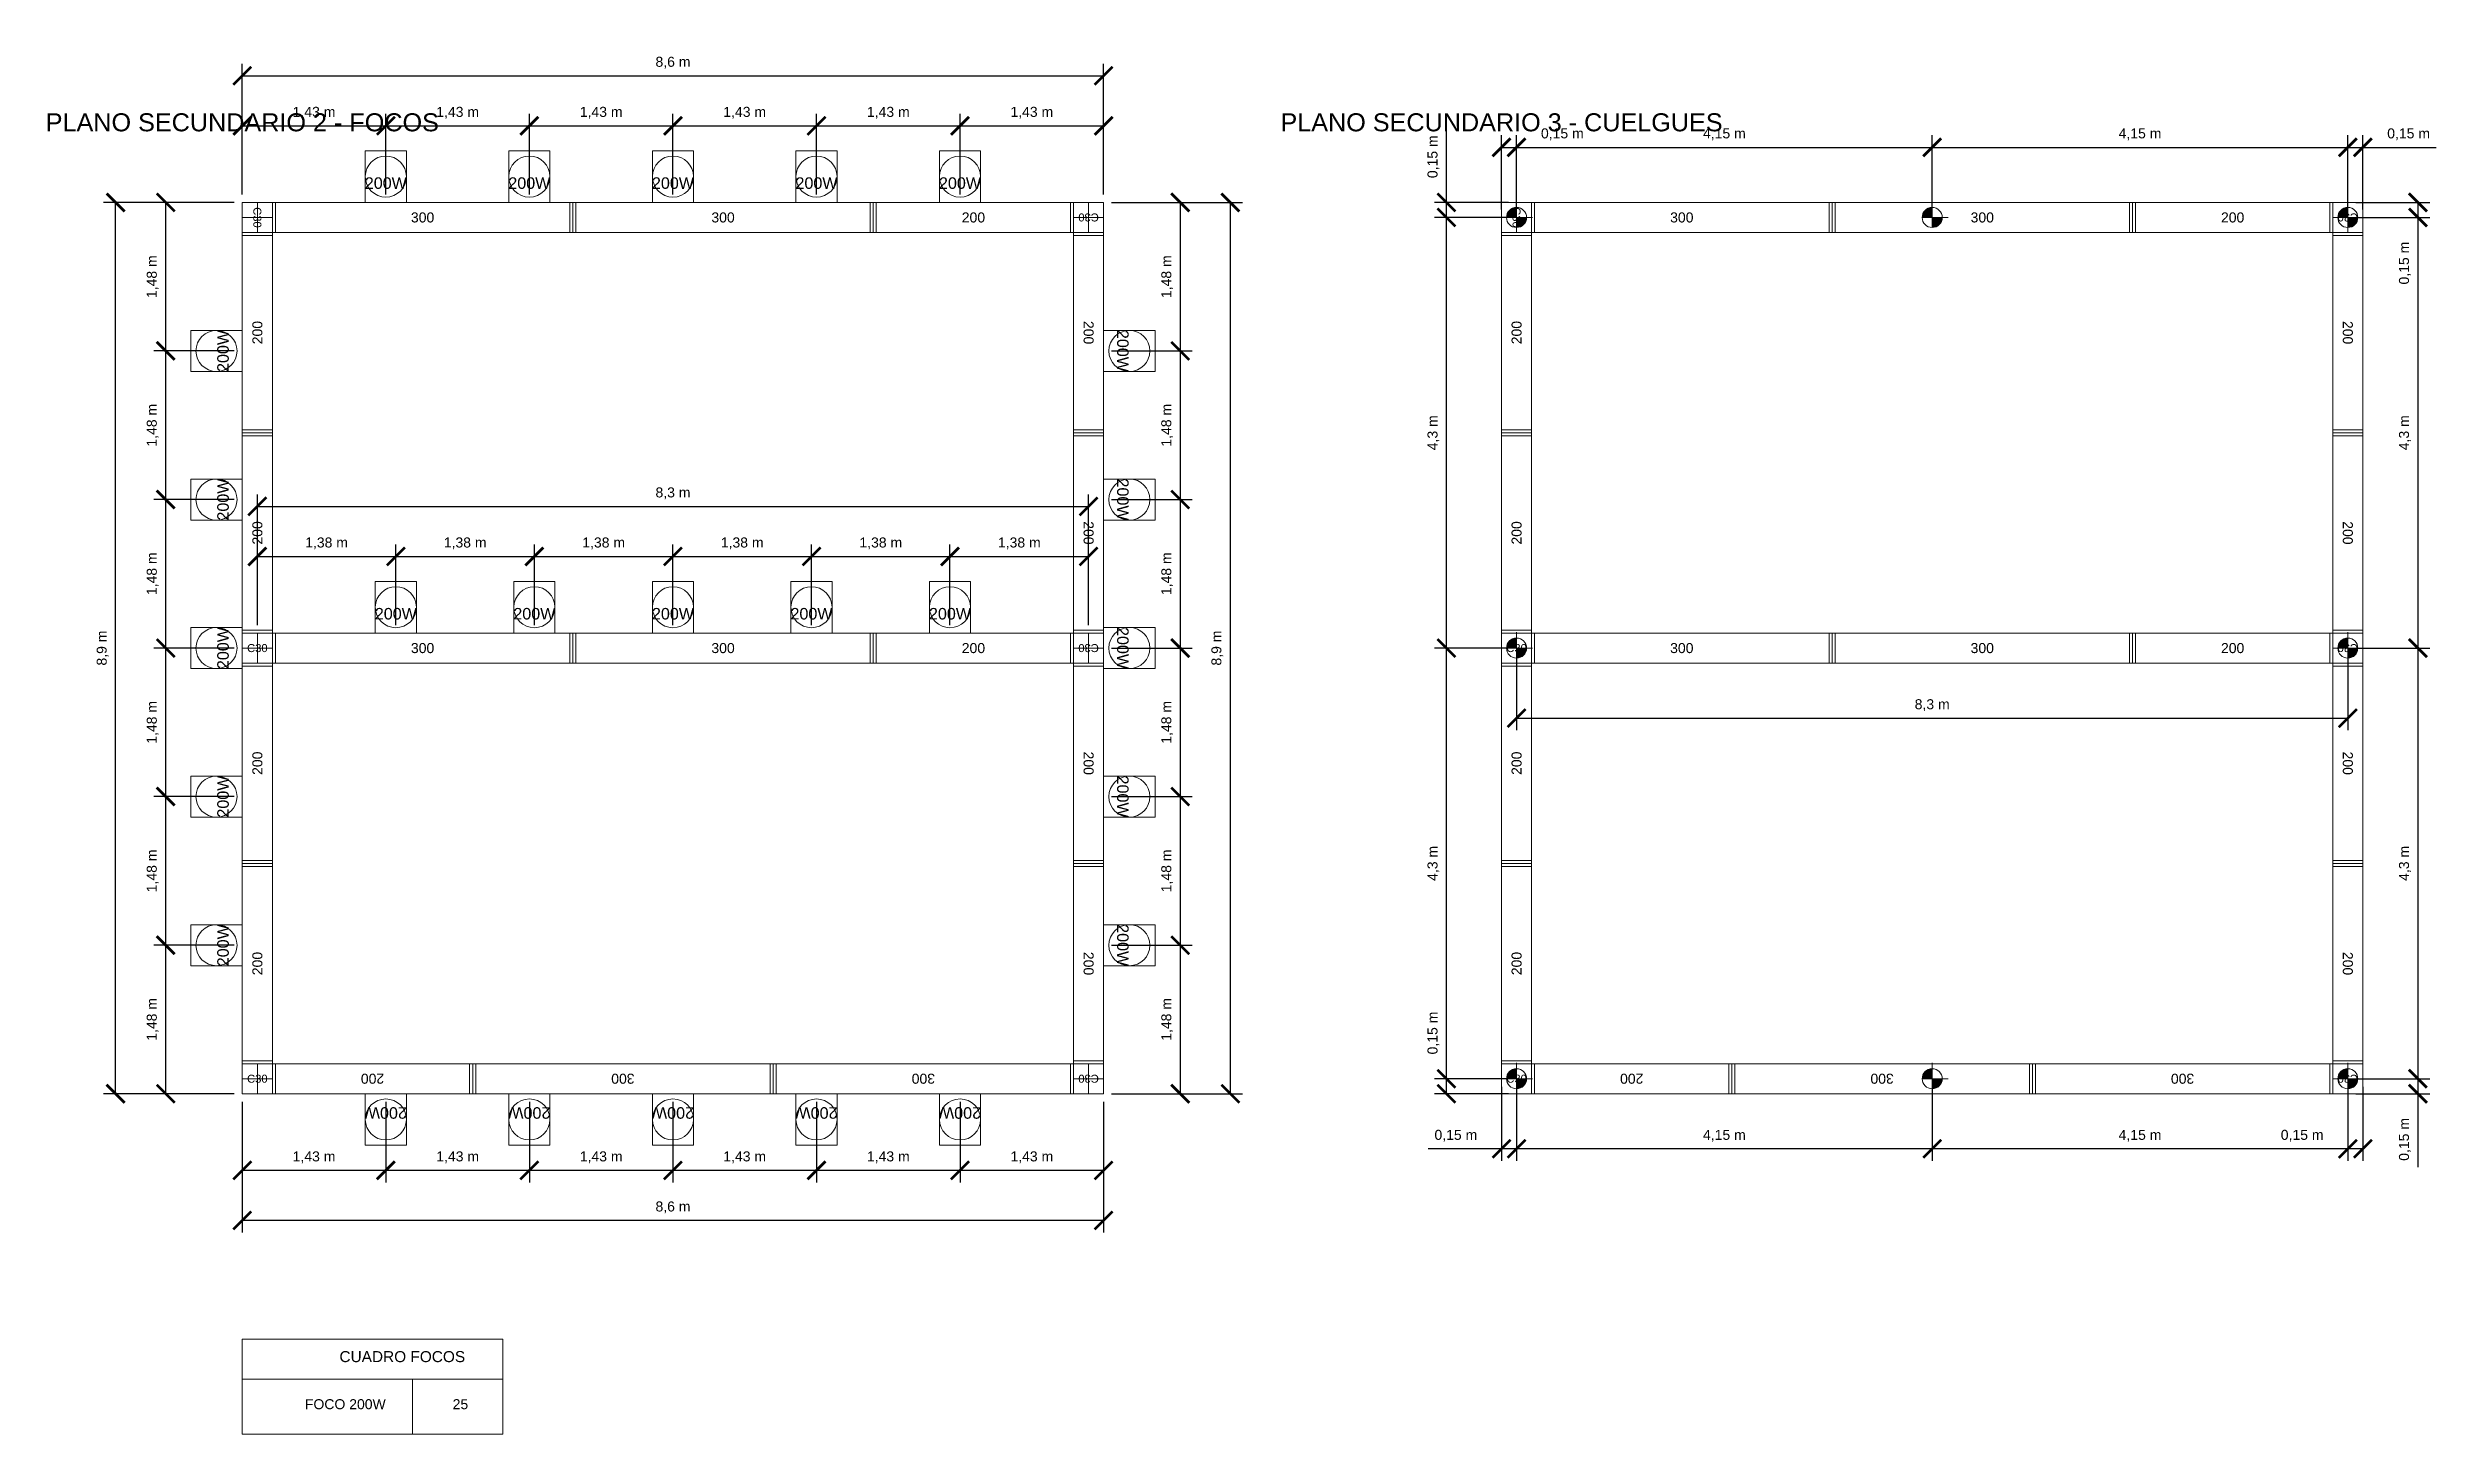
# Model space of a CAD drawing. Header units: metres. Extents: x 1125.8 to 1174.1, y 588 to 603.5.
# Drawn here: x 1150.3 to 1174.14, y 589.68 to 603.53 of the extents above; entities that cross this region are included whole.
import ezdxf
from ezdxf.enums import TextEntityAlignment as Align

# ---------------------------------------------------------------- set-up
doc = ezdxf.new("R2010")
doc.units = ezdxf.units.M
for name, color, linetype, lineweight in [('STD-06-TEXTOS', 7, 'Continuous', 9), ('STD-07-COTAS', 140, 'Continuous', 9), ('STD-12-TABLAS', 252, 'Continuous', 9), ('STD-15-TRUSS', 251, 'Continuous', 18), ('STD-16-FOCOS', 253, 'Continuous', 13), ('STD-18-CUELGUES', 72, 'Continuous', 18)]:
    doc.layers.add(name, color=color, linetype=linetype, lineweight=lineweight)
doc.styles.add('STAND_ARIAL', font='arial.ttf')
doc.dimstyles.new('STAND_COTAS_ELEGANTE', dxfattribs={"dimtxt": 0.1, "dimasz": 0.18, "dimexe": 0.12, "dimexo": 0.08, "dimgap": 0.07, "dimtad": 1, "dimtxsty": 'STAND_ARIAL', "dimblk": 'ARCHTICK', "dimblk1": 'ARCHTICK', "dimblk2": 'ARCHTICK', "dimcen": 1, "dimclrd": 256, "dimclre": 256, "dimclrt": 256, "dimadec": 0, "dimazin": 0, "dimtfac": 1, "dimtmove": 0, "dimatfit": 3, "dimldrblk": 'CLOSED', "dimfxl": 1, "dimarcsym": 0})

msp = doc.modelspace()

# ---------------------------------------------------------------- texts
at = {"layer": 'STD-06-TEXTOS', "style": 'STAND_ARIAL'}
for s, p in [('PLANO SECUNDARIO 2 - FOCOS', (1152.239, 602.781)), ('PLANO SECUNDARIO 3 - CUELGUES', (1164.812, 602.781))]:
    msp.add_text(s, height=0.18, dxfattribs=at).set_placement(p, align=Align.MIDDLE_CENTER)
for s, height, p in [('CUADRO FOCOS', 0.11, (1153.209, 590.401)), ('FOCO 200W', 0.1, (1152.864, 589.931)), ('25', 0.1, (1154.339, 589.931))]:
    msp.add_text(s, height=height, dxfattribs=at).set_placement(p)

# ---------------------------------------------------------------- blocks, each defined once
blk = doc.blocks.new('STAND_CUBO_30')
at = {"layer": 'STD-15-TRUSS'}
for p, q in [((0.15, 0.15), (-0.15, 0.15)), ((-0.15, 0.15), (-0.15, -0.15)), ((-0.15, 0), (0.15, 0)), ((0, -0.15), (0, 0.15)), ((0.15, -0.15), (0.15, 0.15)), ((-0.15, -0.15), (0.15, -0.15))]:
    blk.add_line(p, q, dxfattribs=at)
at = {"layer": 'STD-06-TEXTOS', "style": 'STAND_ARIAL'}
blk.add_text('C30', height=0.08, dxfattribs=at).set_placement((0, 0), align=Align.MIDDLE_CENTER)
blk = doc.blocks.new('STAND_TRUSS_300')
at = {"layer": 'STD-15-TRUSS'}
for p, q in [((3, 0.15), (0, 0.15)), ((0, 0.15), (0, -0.15)), ((0.03, -0.15), (0.03, 0.15)), ((2.97, -0.15), (2.97, 0.15)), ((3, -0.15), (3, 0.15)), ((0, -0.15), (3, -0.15))]:
    blk.add_line(p, q, dxfattribs=at)
at = {"layer": 'STD-06-TEXTOS', "style": 'STAND_ARIAL'}
blk.add_text('300', height=0.1, dxfattribs=at).set_placement((1.5, 0), align=Align.MIDDLE_CENTER)
blk = doc.blocks.new('STAND_TRUSS_200')
at = {"layer": 'STD-15-TRUSS'}
for p, q in [((2, 0.15), (0, 0.15)), ((0, 0.15), (0, -0.15)), ((0.03, -0.15), (0.03, 0.15)), ((1.97, -0.15), (1.97, 0.15)), ((2, -0.15), (2, 0.15)), ((0, -0.15), (2, -0.15))]:
    blk.add_line(p, q, dxfattribs=at)
at = {"layer": 'STD-06-TEXTOS', "style": 'STAND_ARIAL'}
blk.add_text('200', height=0.1, dxfattribs=at).set_placement((1, 0), align=Align.MIDDLE_CENTER)
blk = doc.blocks.new('STAND_FOCO')
at = {"layer": 'STD-16-FOCOS'}
for p, q in [((0.205, 0.2575), (-0.205, 0.2575)), ((-0.205, 0.2575), (-0.205, -0.2575)), ((0.205, -0.2575), (0.205, 0.2575)), ((-0.205, -0.2575), (0.205, -0.2575))]:
    blk.add_line(p, q, dxfattribs=at)
blk.add_circle((0, 0), 0.205, dxfattribs=at)
at = {"layer": 'STD-06-TEXTOS', "style": 'STAND_ARIAL'}
blk.add_attdef('POTENCIA', text='', height=0.115, dxfattribs=at).set_placement((0, -0.065), align=Align.MIDDLE_CENTER)
blk = doc.blocks.new('_ArchTick')
at = {"color": 0, "linetype": 'ByBlock', "const_width": 0.15}
blk.add_lwpolyline([(-0.5, -0.5), (0.5, 0.5)], dxfattribs=at)
blk = doc.blocks.new('*D63')
at = {"layer": 'Defpoints', "color": 0, "transparency": 16777216}
for p in [(1159.405, 593.081), (1160.839, 593.081), (1159.405, 592.316)]:
    blk.add_point(p, dxfattribs=at)
at = {"layer": 'STD-07-COTAS', "linetype": 'ByBlock', "lineweight": -2, "transparency": 16777216}
for p, q in [((1159.405, 593.001), (1159.405, 592.196)), ((1160.839, 593.001), (1160.839, 592.196)), ((1160.839, 592.316), (1159.405, 592.316))]:
    blk.add_line(p, q, dxfattribs=at)
at = {"layer": 'STD-07-COTAS', "lineweight": -2, "transparency": 16777216, "xscale": 0.18, "yscale": 0.18, "zscale": 0.18, "rotation": 180}
blk.add_blockref('_ArchTick', (1159.405, 592.316), dxfattribs=at)
at = {"layer": 'STD-07-COTAS', "lineweight": -2, "transparency": 16777216, "xscale": 0.18, "yscale": 0.18, "zscale": 0.18}
blk.add_blockref('_ArchTick', (1160.839, 592.316), dxfattribs=at)
at = {"layer": 'STD-07-COTAS', "transparency": 16777216, "insert": (1160.122, 592.446), "char_height": 0.1, "attachment_point": 5, "style": 'STAND_ARIAL'}
blk.add_mtext('1,43 m', dxfattribs=at)
blk = doc.blocks.new('_Closed')
at = {"color": 0, "linetype": 'ByBlock', "lineweight": -2}
for p, q in [((-1, 0.17), (0, 0)), ((-1, 0.17), (-1, -0.17)), ((0, 0), (-1, -0.17)), ((0, 0), (-1, 0))]:
    blk.add_line(p, q, dxfattribs=at)
blk = doc.blocks.new('*D64')
at = {"layer": 'Defpoints', "color": 0, "transparency": 16777216}
for p in [(1157.972, 593.081), (1159.405, 593.081), (1157.972, 592.316)]:
    blk.add_point(p, dxfattribs=at)
at = {"layer": 'STD-07-COTAS', "linetype": 'ByBlock', "lineweight": -2, "transparency": 16777216}
for p, q in [((1157.972, 593.001), (1157.972, 592.196)), ((1159.405, 593.001), (1159.405, 592.196)), ((1159.405, 592.316), (1157.972, 592.316))]:
    blk.add_line(p, q, dxfattribs=at)
at = {"layer": 'STD-07-COTAS', "lineweight": -2, "transparency": 16777216, "xscale": 0.18, "yscale": 0.18, "zscale": 0.18, "rotation": 180}
blk.add_blockref('_ArchTick', (1157.972, 592.316), dxfattribs=at)
at = {"layer": 'STD-07-COTAS', "lineweight": -2, "transparency": 16777216, "xscale": 0.18, "yscale": 0.18, "zscale": 0.18}
blk.add_blockref('_ArchTick', (1159.405, 592.316), dxfattribs=at)
at = {"layer": 'STD-07-COTAS', "transparency": 16777216, "insert": (1158.689, 592.446), "char_height": 0.1, "attachment_point": 5, "style": 'STAND_ARIAL'}
blk.add_mtext('1,43 m', dxfattribs=at)
blk = doc.blocks.new('*D65')
at = {"layer": 'Defpoints', "color": 0, "transparency": 16777216}
for p in [(1156.539, 593.081), (1157.972, 593.081), (1156.539, 592.316)]:
    blk.add_point(p, dxfattribs=at)
at = {"layer": 'STD-07-COTAS', "linetype": 'ByBlock', "lineweight": -2, "transparency": 16777216}
for p, q in [((1156.539, 593.001), (1156.539, 592.196)), ((1157.972, 593.001), (1157.972, 592.196)), ((1157.972, 592.316), (1156.539, 592.316))]:
    blk.add_line(p, q, dxfattribs=at)
at = {"layer": 'STD-07-COTAS', "lineweight": -2, "transparency": 16777216, "xscale": 0.18, "yscale": 0.18, "zscale": 0.18, "rotation": 180}
blk.add_blockref('_ArchTick', (1156.539, 592.316), dxfattribs=at)
at = {"layer": 'STD-07-COTAS', "lineweight": -2, "transparency": 16777216, "xscale": 0.18, "yscale": 0.18, "zscale": 0.18}
blk.add_blockref('_ArchTick', (1157.972, 592.316), dxfattribs=at)
at = {"layer": 'STD-07-COTAS', "transparency": 16777216, "insert": (1157.255, 592.446), "char_height": 0.1, "attachment_point": 5, "style": 'STAND_ARIAL'}
blk.add_mtext('1,43 m', dxfattribs=at)
blk = doc.blocks.new('*D66')
at = {"layer": 'Defpoints', "color": 0, "transparency": 16777216}
for p in [(1155.105, 593.081), (1156.539, 593.081), (1155.105, 592.316)]:
    blk.add_point(p, dxfattribs=at)
at = {"layer": 'STD-07-COTAS', "linetype": 'ByBlock', "lineweight": -2, "transparency": 16777216}
for p, q in [((1155.105, 593.001), (1155.105, 592.196)), ((1156.539, 593.001), (1156.539, 592.196)), ((1156.539, 592.316), (1155.105, 592.316))]:
    blk.add_line(p, q, dxfattribs=at)
at = {"layer": 'STD-07-COTAS', "lineweight": -2, "transparency": 16777216, "xscale": 0.18, "yscale": 0.18, "zscale": 0.18, "rotation": 180}
blk.add_blockref('_ArchTick', (1155.105, 592.316), dxfattribs=at)
at = {"layer": 'STD-07-COTAS', "lineweight": -2, "transparency": 16777216, "xscale": 0.18, "yscale": 0.18, "zscale": 0.18}
blk.add_blockref('_ArchTick', (1156.539, 592.316), dxfattribs=at)
at = {"layer": 'STD-07-COTAS', "transparency": 16777216, "insert": (1155.822, 592.446), "char_height": 0.1, "attachment_point": 5, "style": 'STAND_ARIAL'}
blk.add_mtext('1,43 m', dxfattribs=at)
blk = doc.blocks.new('*D67')
at = {"layer": 'Defpoints', "color": 0, "transparency": 16777216}
for p in [(1153.672, 593.081), (1155.105, 593.081), (1153.672, 592.316)]:
    blk.add_point(p, dxfattribs=at)
at = {"layer": 'STD-07-COTAS', "linetype": 'ByBlock', "lineweight": -2, "transparency": 16777216}
for p, q in [((1153.672, 593.001), (1153.672, 592.196)), ((1155.105, 593.001), (1155.105, 592.196)), ((1155.105, 592.316), (1153.672, 592.316))]:
    blk.add_line(p, q, dxfattribs=at)
at = {"layer": 'STD-07-COTAS', "lineweight": -2, "transparency": 16777216, "xscale": 0.18, "yscale": 0.18, "zscale": 0.18, "rotation": 180}
blk.add_blockref('_ArchTick', (1153.672, 592.316), dxfattribs=at)
at = {"layer": 'STD-07-COTAS', "lineweight": -2, "transparency": 16777216, "xscale": 0.18, "yscale": 0.18, "zscale": 0.18}
blk.add_blockref('_ArchTick', (1155.105, 592.316), dxfattribs=at)
at = {"layer": 'STD-07-COTAS', "transparency": 16777216, "insert": (1154.389, 592.446), "char_height": 0.1, "attachment_point": 5, "style": 'STAND_ARIAL'}
blk.add_mtext('1,43 m', dxfattribs=at)
blk = doc.blocks.new('*D68')
at = {"layer": 'Defpoints', "color": 0, "transparency": 16777216}
for p in [(1152.239, 593.081), (1153.672, 593.081), (1152.239, 592.316)]:
    blk.add_point(p, dxfattribs=at)
at = {"layer": 'STD-07-COTAS', "linetype": 'ByBlock', "lineweight": -2, "transparency": 16777216}
for p, q in [((1152.239, 593.001), (1152.239, 592.196)), ((1153.672, 593.001), (1153.672, 592.196)), ((1153.672, 592.316), (1152.239, 592.316))]:
    blk.add_line(p, q, dxfattribs=at)
at = {"layer": 'STD-07-COTAS', "lineweight": -2, "transparency": 16777216, "xscale": 0.18, "yscale": 0.18, "zscale": 0.18, "rotation": 180}
blk.add_blockref('_ArchTick', (1152.239, 592.316), dxfattribs=at)
at = {"layer": 'STD-07-COTAS', "lineweight": -2, "transparency": 16777216, "xscale": 0.18, "yscale": 0.18, "zscale": 0.18}
blk.add_blockref('_ArchTick', (1153.672, 592.316), dxfattribs=at)
at = {"layer": 'STD-07-COTAS', "transparency": 16777216, "insert": (1152.955, 592.446), "char_height": 0.1, "attachment_point": 5, "style": 'STAND_ARIAL'}
blk.add_mtext('1,43 m', dxfattribs=at)
blk = doc.blocks.new('*D69')
at = {"layer": 'Defpoints', "color": 0, "transparency": 16777216}
for p in [(1152.239, 593.081), (1160.839, 593.081), (1152.239, 591.816)]:
    blk.add_point(p, dxfattribs=at)
at = {"layer": 'STD-07-COTAS', "linetype": 'ByBlock', "lineweight": -2, "transparency": 16777216}
for p, q in [((1152.239, 593.001), (1152.239, 591.696)), ((1160.839, 593.001), (1160.839, 591.696)), ((1160.839, 591.816), (1152.239, 591.816))]:
    blk.add_line(p, q, dxfattribs=at)
at = {"layer": 'STD-07-COTAS', "lineweight": -2, "transparency": 16777216, "xscale": 0.18, "yscale": 0.18, "zscale": 0.18, "rotation": 180}
blk.add_blockref('_ArchTick', (1152.239, 591.816), dxfattribs=at)
at = {"layer": 'STD-07-COTAS', "lineweight": -2, "transparency": 16777216, "xscale": 0.18, "yscale": 0.18, "zscale": 0.18}
blk.add_blockref('_ArchTick', (1160.839, 591.816), dxfattribs=at)
at = {"layer": 'STD-07-COTAS', "transparency": 16777216, "insert": (1156.539, 591.946), "char_height": 0.1, "attachment_point": 5, "style": 'STAND_ARIAL'}
blk.add_mtext('8,6 m', dxfattribs=at)
blk = doc.blocks.new('*D70')
at = {"layer": 'Defpoints', "color": 0, "transparency": 16777216}
for p in [(1151.474, 594.564), (1152.239, 594.564), (1152.239, 593.081)]:
    blk.add_point(p, dxfattribs=at)
at = {"layer": 'STD-07-COTAS', "linetype": 'ByBlock', "lineweight": -2, "transparency": 16777216}
for p, q in [((1152.159, 594.564), (1151.354, 594.564)), ((1151.474, 593.081), (1151.474, 594.564)), ((1152.159, 593.081), (1151.354, 593.081))]:
    blk.add_line(p, q, dxfattribs=at)
at = {"layer": 'STD-07-COTAS', "lineweight": -2, "transparency": 16777216, "xscale": 0.18, "yscale": 0.18, "zscale": 0.18}
for p, rotation in [((1151.474, 594.564), 90), ((1151.474, 593.081), 270)]:
    blk.add_blockref('_ArchTick', p, dxfattribs=dict(at, rotation=rotation))
at = {"layer": 'STD-07-COTAS', "transparency": 16777216, "insert": (1151.344, 593.823), "char_height": 0.1, "attachment_point": 5, "rotation": 90, "style": 'STAND_ARIAL'}
blk.add_mtext('1,48 m', dxfattribs=at)
blk = doc.blocks.new('*D71')
at = {"layer": 'Defpoints', "color": 0, "transparency": 16777216}
for p in [(1151.474, 596.048), (1152.239, 596.048), (1152.239, 594.564)]:
    blk.add_point(p, dxfattribs=at)
at = {"layer": 'STD-07-COTAS', "linetype": 'ByBlock', "lineweight": -2, "transparency": 16777216}
for p, q in [((1152.159, 596.048), (1151.354, 596.048)), ((1151.474, 594.564), (1151.474, 596.048)), ((1152.159, 594.564), (1151.354, 594.564))]:
    blk.add_line(p, q, dxfattribs=at)
at = {"layer": 'STD-07-COTAS', "lineweight": -2, "transparency": 16777216, "xscale": 0.18, "yscale": 0.18, "zscale": 0.18}
for p, rotation in [((1151.474, 596.048), 90), ((1151.474, 594.564), 270)]:
    blk.add_blockref('_ArchTick', p, dxfattribs=dict(at, rotation=rotation))
at = {"layer": 'STD-07-COTAS', "transparency": 16777216, "insert": (1151.344, 595.306), "char_height": 0.1, "attachment_point": 5, "rotation": 90, "style": 'STAND_ARIAL'}
blk.add_mtext('1,48 m', dxfattribs=at)
blk = doc.blocks.new('*D72')
at = {"layer": 'Defpoints', "color": 0, "transparency": 16777216}
for p in [(1151.474, 597.531), (1152.239, 597.531), (1152.239, 596.048)]:
    blk.add_point(p, dxfattribs=at)
at = {"layer": 'STD-07-COTAS', "linetype": 'ByBlock', "lineweight": -2, "transparency": 16777216}
for p, q in [((1152.159, 597.531), (1151.354, 597.531)), ((1151.474, 596.048), (1151.474, 597.531)), ((1152.159, 596.048), (1151.354, 596.048))]:
    blk.add_line(p, q, dxfattribs=at)
at = {"layer": 'STD-07-COTAS', "lineweight": -2, "transparency": 16777216, "xscale": 0.18, "yscale": 0.18, "zscale": 0.18}
for p, rotation in [((1151.474, 597.531), 90), ((1151.474, 596.048), 270)]:
    blk.add_blockref('_ArchTick', p, dxfattribs=dict(at, rotation=rotation))
at = {"layer": 'STD-07-COTAS', "transparency": 16777216, "insert": (1151.344, 596.789), "char_height": 0.1, "attachment_point": 5, "rotation": 90, "style": 'STAND_ARIAL'}
blk.add_mtext('1,48 m', dxfattribs=at)
blk = doc.blocks.new('*D73')
at = {"layer": 'Defpoints', "color": 0, "transparency": 16777216}
for p in [(1151.474, 599.014), (1152.239, 599.014), (1152.239, 597.531)]:
    blk.add_point(p, dxfattribs=at)
at = {"layer": 'STD-07-COTAS', "linetype": 'ByBlock', "lineweight": -2, "transparency": 16777216}
for p, q in [((1152.159, 599.014), (1151.354, 599.014)), ((1151.474, 597.531), (1151.474, 599.014)), ((1152.159, 597.531), (1151.354, 597.531))]:
    blk.add_line(p, q, dxfattribs=at)
at = {"layer": 'STD-07-COTAS', "lineweight": -2, "transparency": 16777216, "xscale": 0.18, "yscale": 0.18, "zscale": 0.18}
for p, rotation in [((1151.474, 599.014), 90), ((1151.474, 597.531), 270)]:
    blk.add_blockref('_ArchTick', p, dxfattribs=dict(at, rotation=rotation))
at = {"layer": 'STD-07-COTAS', "transparency": 16777216, "insert": (1151.344, 598.273), "char_height": 0.1, "attachment_point": 5, "rotation": 90, "style": 'STAND_ARIAL'}
blk.add_mtext('1,48 m', dxfattribs=at)
blk = doc.blocks.new('*D74')
at = {"layer": 'Defpoints', "color": 0, "transparency": 16777216}
for p in [(1151.474, 600.498), (1152.239, 600.498), (1152.239, 599.014)]:
    blk.add_point(p, dxfattribs=at)
at = {"layer": 'STD-07-COTAS', "linetype": 'ByBlock', "lineweight": -2, "transparency": 16777216}
for p, q in [((1152.159, 600.498), (1151.354, 600.498)), ((1151.474, 599.014), (1151.474, 600.498)), ((1152.159, 599.014), (1151.354, 599.014))]:
    blk.add_line(p, q, dxfattribs=at)
at = {"layer": 'STD-07-COTAS', "lineweight": -2, "transparency": 16777216, "xscale": 0.18, "yscale": 0.18, "zscale": 0.18}
for p, rotation in [((1151.474, 600.498), 90), ((1151.474, 599.014), 270)]:
    blk.add_blockref('_ArchTick', p, dxfattribs=dict(at, rotation=rotation))
at = {"layer": 'STD-07-COTAS', "transparency": 16777216, "insert": (1151.344, 599.756), "char_height": 0.1, "attachment_point": 5, "rotation": 90, "style": 'STAND_ARIAL'}
blk.add_mtext('1,48 m', dxfattribs=at)
blk = doc.blocks.new('*D75')
at = {"layer": 'Defpoints', "color": 0, "transparency": 16777216}
for p in [(1151.474, 601.981), (1152.239, 601.981), (1152.239, 600.498)]:
    blk.add_point(p, dxfattribs=at)
at = {"layer": 'STD-07-COTAS', "linetype": 'ByBlock', "lineweight": -2, "transparency": 16777216}
for p, q in [((1152.159, 601.981), (1151.354, 601.981)), ((1151.474, 600.498), (1151.474, 601.981)), ((1152.159, 600.498), (1151.354, 600.498))]:
    blk.add_line(p, q, dxfattribs=at)
at = {"layer": 'STD-07-COTAS', "lineweight": -2, "transparency": 16777216, "xscale": 0.18, "yscale": 0.18, "zscale": 0.18}
for p, rotation in [((1151.474, 601.981), 90), ((1151.474, 600.498), 270)]:
    blk.add_blockref('_ArchTick', p, dxfattribs=dict(at, rotation=rotation))
at = {"layer": 'STD-07-COTAS', "transparency": 16777216, "insert": (1151.344, 601.239), "char_height": 0.1, "attachment_point": 5, "rotation": 90, "style": 'STAND_ARIAL'}
blk.add_mtext('1,48 m', dxfattribs=at)
blk = doc.blocks.new('*D76')
at = {"layer": 'Defpoints', "color": 0, "transparency": 16777216}
for p in [(1150.974, 601.981), (1152.239, 601.981), (1152.239, 593.081)]:
    blk.add_point(p, dxfattribs=at)
at = {"layer": 'STD-07-COTAS', "linetype": 'ByBlock', "lineweight": -2, "transparency": 16777216}
for p, q in [((1152.159, 601.981), (1150.854, 601.981)), ((1150.974, 593.081), (1150.974, 601.981)), ((1152.159, 593.081), (1150.854, 593.081))]:
    blk.add_line(p, q, dxfattribs=at)
at = {"layer": 'STD-07-COTAS', "lineweight": -2, "transparency": 16777216, "xscale": 0.18, "yscale": 0.18, "zscale": 0.18}
for p, rotation in [((1150.974, 601.981), 90), ((1150.974, 593.081), 270)]:
    blk.add_blockref('_ArchTick', p, dxfattribs=dict(at, rotation=rotation))
at = {"layer": 'STD-07-COTAS', "transparency": 16777216, "insert": (1150.844, 597.531), "char_height": 0.1, "attachment_point": 5, "rotation": 90, "style": 'STAND_ARIAL'}
blk.add_mtext('8,9 m', dxfattribs=at)
blk = doc.blocks.new('*D77')
at = {"layer": 'Defpoints', "color": 0, "transparency": 16777216}
for p in [(1153.672, 602.746), (1152.239, 601.981), (1153.672, 601.981)]:
    blk.add_point(p, dxfattribs=at)
at = {"layer": 'STD-07-COTAS', "linetype": 'ByBlock', "lineweight": -2, "transparency": 16777216}
for p, q in [((1152.239, 602.061), (1152.239, 602.866)), ((1152.239, 602.746), (1153.672, 602.746)), ((1153.672, 602.061), (1153.672, 602.866))]:
    blk.add_line(p, q, dxfattribs=at)
at = {"layer": 'STD-07-COTAS', "lineweight": -2, "transparency": 16777216, "xscale": 0.18, "yscale": 0.18, "zscale": 0.18, "rotation": 180}
blk.add_blockref('_ArchTick', (1152.239, 602.746), dxfattribs=at)
at = {"layer": 'STD-07-COTAS', "lineweight": -2, "transparency": 16777216, "xscale": 0.18, "yscale": 0.18, "zscale": 0.18}
blk.add_blockref('_ArchTick', (1153.672, 602.746), dxfattribs=at)
at = {"layer": 'STD-07-COTAS', "transparency": 16777216, "insert": (1152.955, 602.876), "char_height": 0.1, "attachment_point": 5, "style": 'STAND_ARIAL'}
blk.add_mtext('1,43 m', dxfattribs=at)
blk = doc.blocks.new('*D78')
at = {"layer": 'Defpoints', "color": 0, "transparency": 16777216}
for p in [(1155.105, 602.746), (1153.672, 601.981), (1155.105, 601.981)]:
    blk.add_point(p, dxfattribs=at)
at = {"layer": 'STD-07-COTAS', "linetype": 'ByBlock', "lineweight": -2, "transparency": 16777216}
for p, q in [((1153.672, 602.061), (1153.672, 602.866)), ((1153.672, 602.746), (1155.105, 602.746)), ((1155.105, 602.061), (1155.105, 602.866))]:
    blk.add_line(p, q, dxfattribs=at)
at = {"layer": 'STD-07-COTAS', "lineweight": -2, "transparency": 16777216, "xscale": 0.18, "yscale": 0.18, "zscale": 0.18, "rotation": 180}
blk.add_blockref('_ArchTick', (1153.672, 602.746), dxfattribs=at)
at = {"layer": 'STD-07-COTAS', "lineweight": -2, "transparency": 16777216, "xscale": 0.18, "yscale": 0.18, "zscale": 0.18}
blk.add_blockref('_ArchTick', (1155.105, 602.746), dxfattribs=at)
at = {"layer": 'STD-07-COTAS', "transparency": 16777216, "insert": (1154.389, 602.876), "char_height": 0.1, "attachment_point": 5, "style": 'STAND_ARIAL'}
blk.add_mtext('1,43 m', dxfattribs=at)
blk = doc.blocks.new('*D79')
at = {"layer": 'Defpoints', "color": 0, "transparency": 16777216}
for p in [(1156.539, 602.746), (1155.105, 601.981), (1156.539, 601.981)]:
    blk.add_point(p, dxfattribs=at)
at = {"layer": 'STD-07-COTAS', "linetype": 'ByBlock', "lineweight": -2, "transparency": 16777216}
for p, q in [((1155.105, 602.061), (1155.105, 602.866)), ((1155.105, 602.746), (1156.539, 602.746)), ((1156.539, 602.061), (1156.539, 602.866))]:
    blk.add_line(p, q, dxfattribs=at)
at = {"layer": 'STD-07-COTAS', "lineweight": -2, "transparency": 16777216, "xscale": 0.18, "yscale": 0.18, "zscale": 0.18, "rotation": 180}
blk.add_blockref('_ArchTick', (1155.105, 602.746), dxfattribs=at)
at = {"layer": 'STD-07-COTAS', "lineweight": -2, "transparency": 16777216, "xscale": 0.18, "yscale": 0.18, "zscale": 0.18}
blk.add_blockref('_ArchTick', (1156.539, 602.746), dxfattribs=at)
at = {"layer": 'STD-07-COTAS', "transparency": 16777216, "insert": (1155.822, 602.876), "char_height": 0.1, "attachment_point": 5, "style": 'STAND_ARIAL'}
blk.add_mtext('1,43 m', dxfattribs=at)
blk = doc.blocks.new('*D80')
at = {"layer": 'Defpoints', "color": 0, "transparency": 16777216}
for p in [(1157.972, 602.746), (1156.539, 601.981), (1157.972, 601.981)]:
    blk.add_point(p, dxfattribs=at)
at = {"layer": 'STD-07-COTAS', "linetype": 'ByBlock', "lineweight": -2, "transparency": 16777216}
for p, q in [((1156.539, 602.061), (1156.539, 602.866)), ((1156.539, 602.746), (1157.972, 602.746)), ((1157.972, 602.061), (1157.972, 602.866))]:
    blk.add_line(p, q, dxfattribs=at)
at = {"layer": 'STD-07-COTAS', "lineweight": -2, "transparency": 16777216, "xscale": 0.18, "yscale": 0.18, "zscale": 0.18, "rotation": 180}
blk.add_blockref('_ArchTick', (1156.539, 602.746), dxfattribs=at)
at = {"layer": 'STD-07-COTAS', "lineweight": -2, "transparency": 16777216, "xscale": 0.18, "yscale": 0.18, "zscale": 0.18}
blk.add_blockref('_ArchTick', (1157.972, 602.746), dxfattribs=at)
at = {"layer": 'STD-07-COTAS', "transparency": 16777216, "insert": (1157.255, 602.876), "char_height": 0.1, "attachment_point": 5, "style": 'STAND_ARIAL'}
blk.add_mtext('1,43 m', dxfattribs=at)
blk = doc.blocks.new('*D81')
at = {"layer": 'Defpoints', "color": 0, "transparency": 16777216}
for p in [(1159.405, 602.746), (1157.972, 601.981), (1159.405, 601.981)]:
    blk.add_point(p, dxfattribs=at)
at = {"layer": 'STD-07-COTAS', "linetype": 'ByBlock', "lineweight": -2, "transparency": 16777216}
for p, q in [((1157.972, 602.061), (1157.972, 602.866)), ((1157.972, 602.746), (1159.405, 602.746)), ((1159.405, 602.061), (1159.405, 602.866))]:
    blk.add_line(p, q, dxfattribs=at)
at = {"layer": 'STD-07-COTAS', "lineweight": -2, "transparency": 16777216, "xscale": 0.18, "yscale": 0.18, "zscale": 0.18, "rotation": 180}
blk.add_blockref('_ArchTick', (1157.972, 602.746), dxfattribs=at)
at = {"layer": 'STD-07-COTAS', "lineweight": -2, "transparency": 16777216, "xscale": 0.18, "yscale": 0.18, "zscale": 0.18}
blk.add_blockref('_ArchTick', (1159.405, 602.746), dxfattribs=at)
at = {"layer": 'STD-07-COTAS', "transparency": 16777216, "insert": (1158.689, 602.876), "char_height": 0.1, "attachment_point": 5, "style": 'STAND_ARIAL'}
blk.add_mtext('1,43 m', dxfattribs=at)
blk = doc.blocks.new('*D82')
at = {"layer": 'Defpoints', "color": 0, "transparency": 16777216}
for p in [(1160.839, 602.746), (1159.405, 601.981), (1160.839, 601.981)]:
    blk.add_point(p, dxfattribs=at)
at = {"layer": 'STD-07-COTAS', "linetype": 'ByBlock', "lineweight": -2, "transparency": 16777216}
for p, q in [((1159.405, 602.061), (1159.405, 602.866)), ((1159.405, 602.746), (1160.839, 602.746)), ((1160.839, 602.061), (1160.839, 602.866))]:
    blk.add_line(p, q, dxfattribs=at)
at = {"layer": 'STD-07-COTAS', "lineweight": -2, "transparency": 16777216, "xscale": 0.18, "yscale": 0.18, "zscale": 0.18, "rotation": 180}
blk.add_blockref('_ArchTick', (1159.405, 602.746), dxfattribs=at)
at = {"layer": 'STD-07-COTAS', "lineweight": -2, "transparency": 16777216, "xscale": 0.18, "yscale": 0.18, "zscale": 0.18}
blk.add_blockref('_ArchTick', (1160.839, 602.746), dxfattribs=at)
at = {"layer": 'STD-07-COTAS', "transparency": 16777216, "insert": (1160.122, 602.876), "char_height": 0.1, "attachment_point": 5, "style": 'STAND_ARIAL'}
blk.add_mtext('1,43 m', dxfattribs=at)
blk = doc.blocks.new('*D83')
at = {"layer": 'Defpoints', "color": 0, "transparency": 16777216}
for p in [(1160.839, 603.246), (1152.239, 601.981), (1160.839, 601.981)]:
    blk.add_point(p, dxfattribs=at)
at = {"layer": 'STD-07-COTAS', "linetype": 'ByBlock', "lineweight": -2, "transparency": 16777216}
for p, q in [((1152.239, 602.061), (1152.239, 603.366)), ((1160.839, 602.061), (1160.839, 603.366)), ((1152.239, 603.246), (1160.839, 603.246))]:
    blk.add_line(p, q, dxfattribs=at)
at = {"layer": 'STD-07-COTAS', "lineweight": -2, "transparency": 16777216, "xscale": 0.18, "yscale": 0.18, "zscale": 0.18, "rotation": 180}
blk.add_blockref('_ArchTick', (1152.239, 603.246), dxfattribs=at)
at = {"layer": 'STD-07-COTAS', "lineweight": -2, "transparency": 16777216, "xscale": 0.18, "yscale": 0.18, "zscale": 0.18}
blk.add_blockref('_ArchTick', (1160.839, 603.246), dxfattribs=at)
at = {"layer": 'STD-07-COTAS', "transparency": 16777216, "insert": (1156.539, 603.376), "char_height": 0.1, "attachment_point": 5, "style": 'STAND_ARIAL'}
blk.add_mtext('8,6 m', dxfattribs=at)
blk = doc.blocks.new('*D84')
at = {"layer": 'Defpoints', "color": 0, "transparency": 16777216}
for p in [(1160.839, 601.981), (1160.839, 600.498), (1161.604, 600.498)]:
    blk.add_point(p, dxfattribs=at)
at = {"layer": 'STD-07-COTAS', "linetype": 'ByBlock', "lineweight": -2, "transparency": 16777216}
for p, q in [((1160.919, 601.981), (1161.724, 601.981)), ((1161.604, 601.981), (1161.604, 600.498)), ((1160.919, 600.498), (1161.724, 600.498))]:
    blk.add_line(p, q, dxfattribs=at)
at = {"layer": 'STD-07-COTAS', "lineweight": -2, "transparency": 16777216, "xscale": 0.18, "yscale": 0.18, "zscale": 0.18}
for p, rotation in [((1161.604, 601.981), 90), ((1161.604, 600.498), 270)]:
    blk.add_blockref('_ArchTick', p, dxfattribs=dict(at, rotation=rotation))
at = {"layer": 'STD-07-COTAS', "transparency": 16777216, "insert": (1161.474, 601.239), "char_height": 0.1, "attachment_point": 5, "rotation": 90, "style": 'STAND_ARIAL'}
blk.add_mtext('1,48 m', dxfattribs=at)
blk = doc.blocks.new('*D85')
at = {"layer": 'Defpoints', "color": 0, "transparency": 16777216}
for p in [(1160.839, 600.498), (1160.839, 599.014), (1161.604, 599.014)]:
    blk.add_point(p, dxfattribs=at)
at = {"layer": 'STD-07-COTAS', "linetype": 'ByBlock', "lineweight": -2, "transparency": 16777216}
for p, q in [((1160.919, 600.498), (1161.724, 600.498)), ((1161.604, 600.498), (1161.604, 599.014)), ((1160.919, 599.014), (1161.724, 599.014))]:
    blk.add_line(p, q, dxfattribs=at)
at = {"layer": 'STD-07-COTAS', "lineweight": -2, "transparency": 16777216, "xscale": 0.18, "yscale": 0.18, "zscale": 0.18}
for p, rotation in [((1161.604, 600.498), 90), ((1161.604, 599.014), 270)]:
    blk.add_blockref('_ArchTick', p, dxfattribs=dict(at, rotation=rotation))
at = {"layer": 'STD-07-COTAS', "transparency": 16777216, "insert": (1161.474, 599.756), "char_height": 0.1, "attachment_point": 5, "rotation": 90, "style": 'STAND_ARIAL'}
blk.add_mtext('1,48 m', dxfattribs=at)
blk = doc.blocks.new('*D86')
at = {"layer": 'Defpoints', "color": 0, "transparency": 16777216}
for p in [(1160.839, 599.014), (1160.839, 597.531), (1161.604, 597.531)]:
    blk.add_point(p, dxfattribs=at)
at = {"layer": 'STD-07-COTAS', "linetype": 'ByBlock', "lineweight": -2, "transparency": 16777216}
for p, q in [((1160.919, 599.014), (1161.724, 599.014)), ((1161.604, 599.014), (1161.604, 597.531)), ((1160.919, 597.531), (1161.724, 597.531))]:
    blk.add_line(p, q, dxfattribs=at)
at = {"layer": 'STD-07-COTAS', "lineweight": -2, "transparency": 16777216, "xscale": 0.18, "yscale": 0.18, "zscale": 0.18}
for p, rotation in [((1161.604, 599.014), 90), ((1161.604, 597.531), 270)]:
    blk.add_blockref('_ArchTick', p, dxfattribs=dict(at, rotation=rotation))
at = {"layer": 'STD-07-COTAS', "transparency": 16777216, "insert": (1161.474, 598.273), "char_height": 0.1, "attachment_point": 5, "rotation": 90, "style": 'STAND_ARIAL'}
blk.add_mtext('1,48 m', dxfattribs=at)
blk = doc.blocks.new('*D87')
at = {"layer": 'Defpoints', "color": 0, "transparency": 16777216}
for p in [(1160.839, 597.531), (1160.839, 596.048), (1161.604, 596.048)]:
    blk.add_point(p, dxfattribs=at)
at = {"layer": 'STD-07-COTAS', "linetype": 'ByBlock', "lineweight": -2, "transparency": 16777216}
for p, q in [((1160.919, 597.531), (1161.724, 597.531)), ((1161.604, 597.531), (1161.604, 596.048)), ((1160.919, 596.048), (1161.724, 596.048))]:
    blk.add_line(p, q, dxfattribs=at)
at = {"layer": 'STD-07-COTAS', "lineweight": -2, "transparency": 16777216, "xscale": 0.18, "yscale": 0.18, "zscale": 0.18}
for p, rotation in [((1161.604, 597.531), 90), ((1161.604, 596.048), 270)]:
    blk.add_blockref('_ArchTick', p, dxfattribs=dict(at, rotation=rotation))
at = {"layer": 'STD-07-COTAS', "transparency": 16777216, "insert": (1161.474, 596.789), "char_height": 0.1, "attachment_point": 5, "rotation": 90, "style": 'STAND_ARIAL'}
blk.add_mtext('1,48 m', dxfattribs=at)
blk = doc.blocks.new('*D88')
at = {"layer": 'Defpoints', "color": 0, "transparency": 16777216}
for p in [(1160.839, 596.048), (1160.839, 594.564), (1161.604, 594.564)]:
    blk.add_point(p, dxfattribs=at)
at = {"layer": 'STD-07-COTAS', "linetype": 'ByBlock', "lineweight": -2, "transparency": 16777216}
for p, q in [((1160.919, 596.048), (1161.724, 596.048)), ((1161.604, 596.048), (1161.604, 594.564)), ((1160.919, 594.564), (1161.724, 594.564))]:
    blk.add_line(p, q, dxfattribs=at)
at = {"layer": 'STD-07-COTAS', "lineweight": -2, "transparency": 16777216, "xscale": 0.18, "yscale": 0.18, "zscale": 0.18}
for p, rotation in [((1161.604, 596.048), 90), ((1161.604, 594.564), 270)]:
    blk.add_blockref('_ArchTick', p, dxfattribs=dict(at, rotation=rotation))
at = {"layer": 'STD-07-COTAS', "transparency": 16777216, "insert": (1161.474, 595.306), "char_height": 0.1, "attachment_point": 5, "rotation": 90, "style": 'STAND_ARIAL'}
blk.add_mtext('1,48 m', dxfattribs=at)
blk = doc.blocks.new('*D89')
at = {"layer": 'Defpoints', "color": 0, "transparency": 16777216}
for p in [(1160.839, 594.564), (1160.839, 593.081), (1161.604, 593.081)]:
    blk.add_point(p, dxfattribs=at)
at = {"layer": 'STD-07-COTAS', "linetype": 'ByBlock', "lineweight": -2, "transparency": 16777216}
for p, q in [((1160.919, 594.564), (1161.724, 594.564)), ((1161.604, 594.564), (1161.604, 593.081)), ((1160.919, 593.081), (1161.724, 593.081))]:
    blk.add_line(p, q, dxfattribs=at)
at = {"layer": 'STD-07-COTAS', "lineweight": -2, "transparency": 16777216, "xscale": 0.18, "yscale": 0.18, "zscale": 0.18}
for p, rotation in [((1161.604, 594.564), 90), ((1161.604, 593.081), 270)]:
    blk.add_blockref('_ArchTick', p, dxfattribs=dict(at, rotation=rotation))
at = {"layer": 'STD-07-COTAS', "transparency": 16777216, "insert": (1161.474, 593.823), "char_height": 0.1, "attachment_point": 5, "rotation": 90, "style": 'STAND_ARIAL'}
blk.add_mtext('1,48 m', dxfattribs=at)
blk = doc.blocks.new('*D90')
at = {"layer": 'Defpoints', "color": 0, "transparency": 16777216}
for p in [(1160.839, 601.981), (1160.839, 593.081), (1162.104, 593.081)]:
    blk.add_point(p, dxfattribs=at)
at = {"layer": 'STD-07-COTAS', "linetype": 'ByBlock', "lineweight": -2, "transparency": 16777216}
for p, q in [((1160.919, 601.981), (1162.224, 601.981)), ((1162.104, 601.981), (1162.104, 593.081)), ((1160.919, 593.081), (1162.224, 593.081))]:
    blk.add_line(p, q, dxfattribs=at)
at = {"layer": 'STD-07-COTAS', "lineweight": -2, "transparency": 16777216, "xscale": 0.18, "yscale": 0.18, "zscale": 0.18}
for p, rotation in [((1162.104, 601.981), 90), ((1162.104, 593.081), 270)]:
    blk.add_blockref('_ArchTick', p, dxfattribs=dict(at, rotation=rotation))
at = {"layer": 'STD-07-COTAS', "transparency": 16777216, "insert": (1161.974, 597.531), "char_height": 0.1, "attachment_point": 5, "rotation": 90, "style": 'STAND_ARIAL'}
blk.add_mtext('8,9 m', dxfattribs=at)
blk = doc.blocks.new('*D91')
at = {"layer": 'Defpoints', "color": 0, "transparency": 16777216}
for p in [(1153.772, 598.446), (1152.389, 597.681), (1153.772, 597.681)]:
    blk.add_point(p, dxfattribs=at)
at = {"layer": 'STD-07-COTAS', "linetype": 'ByBlock', "lineweight": -2, "transparency": 16777216}
for p, q in [((1152.389, 597.761), (1152.389, 598.566)), ((1152.389, 598.446), (1153.772, 598.446)), ((1153.772, 597.761), (1153.772, 598.566))]:
    blk.add_line(p, q, dxfattribs=at)
at = {"layer": 'STD-07-COTAS', "lineweight": -2, "transparency": 16777216, "xscale": 0.18, "yscale": 0.18, "zscale": 0.18, "rotation": 180}
blk.add_blockref('_ArchTick', (1152.389, 598.446), dxfattribs=at)
at = {"layer": 'STD-07-COTAS', "lineweight": -2, "transparency": 16777216, "xscale": 0.18, "yscale": 0.18, "zscale": 0.18}
blk.add_blockref('_ArchTick', (1153.772, 598.446), dxfattribs=at)
at = {"layer": 'STD-07-COTAS', "transparency": 16777216, "insert": (1153.08, 598.576), "char_height": 0.1, "attachment_point": 5, "style": 'STAND_ARIAL'}
blk.add_mtext('1,38 m', dxfattribs=at)
blk = doc.blocks.new('*D92')
at = {"layer": 'Defpoints', "color": 0, "transparency": 16777216}
for p in [(1155.155, 598.446), (1153.772, 597.681), (1155.155, 597.681)]:
    blk.add_point(p, dxfattribs=at)
at = {"layer": 'STD-07-COTAS', "linetype": 'ByBlock', "lineweight": -2, "transparency": 16777216}
for p, q in [((1153.772, 597.761), (1153.772, 598.566)), ((1153.772, 598.446), (1155.155, 598.446)), ((1155.155, 597.761), (1155.155, 598.566))]:
    blk.add_line(p, q, dxfattribs=at)
at = {"layer": 'STD-07-COTAS', "lineweight": -2, "transparency": 16777216, "xscale": 0.18, "yscale": 0.18, "zscale": 0.18, "rotation": 180}
blk.add_blockref('_ArchTick', (1153.772, 598.446), dxfattribs=at)
at = {"layer": 'STD-07-COTAS', "lineweight": -2, "transparency": 16777216, "xscale": 0.18, "yscale": 0.18, "zscale": 0.18}
blk.add_blockref('_ArchTick', (1155.155, 598.446), dxfattribs=at)
at = {"layer": 'STD-07-COTAS', "transparency": 16777216, "insert": (1154.464, 598.576), "char_height": 0.1, "attachment_point": 5, "style": 'STAND_ARIAL'}
blk.add_mtext('1,38 m', dxfattribs=at)
blk = doc.blocks.new('*D93')
at = {"layer": 'Defpoints', "color": 0, "transparency": 16777216}
for p in [(1156.539, 598.446), (1155.155, 597.681), (1156.539, 597.681)]:
    blk.add_point(p, dxfattribs=at)
at = {"layer": 'STD-07-COTAS', "linetype": 'ByBlock', "lineweight": -2, "transparency": 16777216}
for p, q in [((1155.155, 597.761), (1155.155, 598.566)), ((1155.155, 598.446), (1156.539, 598.446)), ((1156.539, 597.761), (1156.539, 598.566))]:
    blk.add_line(p, q, dxfattribs=at)
at = {"layer": 'STD-07-COTAS', "lineweight": -2, "transparency": 16777216, "xscale": 0.18, "yscale": 0.18, "zscale": 0.18, "rotation": 180}
blk.add_blockref('_ArchTick', (1155.155, 598.446), dxfattribs=at)
at = {"layer": 'STD-07-COTAS', "lineweight": -2, "transparency": 16777216, "xscale": 0.18, "yscale": 0.18, "zscale": 0.18}
blk.add_blockref('_ArchTick', (1156.539, 598.446), dxfattribs=at)
at = {"layer": 'STD-07-COTAS', "transparency": 16777216, "insert": (1155.847, 598.576), "char_height": 0.1, "attachment_point": 5, "style": 'STAND_ARIAL'}
blk.add_mtext('1,38 m', dxfattribs=at)
blk = doc.blocks.new('*D94')
at = {"layer": 'Defpoints', "color": 0, "transparency": 16777216}
for p in [(1157.922, 598.446), (1156.539, 597.681), (1157.922, 597.681)]:
    blk.add_point(p, dxfattribs=at)
at = {"layer": 'STD-07-COTAS', "linetype": 'ByBlock', "lineweight": -2, "transparency": 16777216}
for p, q in [((1156.539, 597.761), (1156.539, 598.566)), ((1156.539, 598.446), (1157.922, 598.446)), ((1157.922, 597.761), (1157.922, 598.566))]:
    blk.add_line(p, q, dxfattribs=at)
at = {"layer": 'STD-07-COTAS', "lineweight": -2, "transparency": 16777216, "xscale": 0.18, "yscale": 0.18, "zscale": 0.18, "rotation": 180}
blk.add_blockref('_ArchTick', (1156.539, 598.446), dxfattribs=at)
at = {"layer": 'STD-07-COTAS', "lineweight": -2, "transparency": 16777216, "xscale": 0.18, "yscale": 0.18, "zscale": 0.18}
blk.add_blockref('_ArchTick', (1157.922, 598.446), dxfattribs=at)
at = {"layer": 'STD-07-COTAS', "transparency": 16777216, "insert": (1157.23, 598.576), "char_height": 0.1, "attachment_point": 5, "style": 'STAND_ARIAL'}
blk.add_mtext('1,38 m', dxfattribs=at)
blk = doc.blocks.new('*D95')
at = {"layer": 'Defpoints', "color": 0, "transparency": 16777216}
for p in [(1159.305, 598.446), (1157.922, 597.681), (1159.305, 597.681)]:
    blk.add_point(p, dxfattribs=at)
at = {"layer": 'STD-07-COTAS', "linetype": 'ByBlock', "lineweight": -2, "transparency": 16777216}
for p, q in [((1157.922, 597.761), (1157.922, 598.566)), ((1157.922, 598.446), (1159.305, 598.446)), ((1159.305, 597.761), (1159.305, 598.566))]:
    blk.add_line(p, q, dxfattribs=at)
at = {"layer": 'STD-07-COTAS', "lineweight": -2, "transparency": 16777216, "xscale": 0.18, "yscale": 0.18, "zscale": 0.18, "rotation": 180}
blk.add_blockref('_ArchTick', (1157.922, 598.446), dxfattribs=at)
at = {"layer": 'STD-07-COTAS', "lineweight": -2, "transparency": 16777216, "xscale": 0.18, "yscale": 0.18, "zscale": 0.18}
blk.add_blockref('_ArchTick', (1159.305, 598.446), dxfattribs=at)
at = {"layer": 'STD-07-COTAS', "transparency": 16777216, "insert": (1158.614, 598.576), "char_height": 0.1, "attachment_point": 5, "style": 'STAND_ARIAL'}
blk.add_mtext('1,38 m', dxfattribs=at)
blk = doc.blocks.new('*D96')
at = {"layer": 'Defpoints', "color": 0, "transparency": 16777216}
for p in [(1160.689, 598.446), (1159.305, 597.681), (1160.689, 597.681)]:
    blk.add_point(p, dxfattribs=at)
at = {"layer": 'STD-07-COTAS', "linetype": 'ByBlock', "lineweight": -2, "transparency": 16777216}
for p, q in [((1159.305, 597.761), (1159.305, 598.566)), ((1159.305, 598.446), (1160.689, 598.446)), ((1160.689, 597.761), (1160.689, 598.566))]:
    blk.add_line(p, q, dxfattribs=at)
at = {"layer": 'STD-07-COTAS', "lineweight": -2, "transparency": 16777216, "xscale": 0.18, "yscale": 0.18, "zscale": 0.18, "rotation": 180}
blk.add_blockref('_ArchTick', (1159.305, 598.446), dxfattribs=at)
at = {"layer": 'STD-07-COTAS', "lineweight": -2, "transparency": 16777216, "xscale": 0.18, "yscale": 0.18, "zscale": 0.18}
blk.add_blockref('_ArchTick', (1160.689, 598.446), dxfattribs=at)
at = {"layer": 'STD-07-COTAS', "transparency": 16777216, "insert": (1159.997, 598.576), "char_height": 0.1, "attachment_point": 5, "style": 'STAND_ARIAL'}
blk.add_mtext('1,38 m', dxfattribs=at)
blk = doc.blocks.new('*D97')
at = {"layer": 'Defpoints', "color": 0, "transparency": 16777216}
for p in [(1160.689, 598.946), (1152.389, 597.681), (1160.689, 597.681)]:
    blk.add_point(p, dxfattribs=at)
at = {"layer": 'STD-07-COTAS', "linetype": 'ByBlock', "lineweight": -2, "transparency": 16777216}
for p, q in [((1152.389, 597.761), (1152.389, 599.066)), ((1152.389, 598.946), (1160.689, 598.946)), ((1160.689, 597.761), (1160.689, 599.066))]:
    blk.add_line(p, q, dxfattribs=at)
at = {"layer": 'STD-07-COTAS', "lineweight": -2, "transparency": 16777216, "xscale": 0.18, "yscale": 0.18, "zscale": 0.18, "rotation": 180}
blk.add_blockref('_ArchTick', (1152.389, 598.946), dxfattribs=at)
at = {"layer": 'STD-07-COTAS', "lineweight": -2, "transparency": 16777216, "xscale": 0.18, "yscale": 0.18, "zscale": 0.18}
blk.add_blockref('_ArchTick', (1160.689, 598.946), dxfattribs=at)
at = {"layer": 'STD-07-COTAS', "transparency": 16777216, "insert": (1156.539, 599.076), "char_height": 0.1, "attachment_point": 5, "style": 'STAND_ARIAL'}
blk.add_mtext('8,3 m', dxfattribs=at)
blk = doc.blocks.new('STAND_PUNTO_CUELGUE')
at = {"layer": 'STD-18-CUELGUES'}
h = blk.add_hatch(color=256, dxfattribs=at)
edge = h.paths.add_edge_path()
edge.add_line((0, 0), (0, 0.1))
edge.add_arc((0, 0), 0.1, 90, 180)
edge.add_line((-0.1, 0), (0, 0))
h = blk.add_hatch(color=256, dxfattribs=at)
edge = h.paths.add_edge_path()
edge.add_line((0, 0), (0.1, 0))
edge.add_arc((0, 0), 0.1, -90, 0, ccw=False)
edge.add_line((0, -0.1), (0, 0))
for p, q in [((0, 0), (-0.1, 0)), ((0, 0.04), (0, 0.16)), ((0, 0), (0, 0.1)), ((0, 0), (0.1, 0)), ((0, 0), (0, -0.1)), ((0.04, 0), (0.16, 0))]:
    blk.add_line(p, q, dxfattribs=at)
blk.add_circle((0, 0), 0.1, dxfattribs=at)
for start, end in [(90, 180), (270, 0)]:
    blk.add_arc((0, 0), 0.1, start, end, dxfattribs=at)
blk = doc.blocks.new('*D98')
at = {"layer": 'Defpoints', "color": 0, "transparency": 16777216}
for p in [(1173.262, 593.231), (1173.412, 593.231), (1173.262, 592.531)]:
    blk.add_point(p, dxfattribs=at)
at = {"layer": 'STD-07-COTAS', "linetype": 'ByBlock', "lineweight": -2, "transparency": 16777216}
for p, q in [((1173.262, 593.151), (1173.262, 592.411)), ((1173.412, 593.151), (1173.412, 592.411)), ((1173.262, 592.531), (1172.53, 592.531)), ((1173.412, 592.531), (1173.262, 592.531))]:
    blk.add_line(p, q, dxfattribs=at)
at = {"layer": 'STD-07-COTAS', "lineweight": -2, "transparency": 16777216, "xscale": 0.18, "yscale": 0.18, "zscale": 0.18, "rotation": 180}
blk.add_blockref('_ArchTick', (1173.262, 592.531), dxfattribs=at)
at = {"layer": 'STD-07-COTAS', "lineweight": -2, "transparency": 16777216, "xscale": 0.18, "yscale": 0.18, "zscale": 0.18}
blk.add_blockref('_ArchTick', (1173.412, 592.531), dxfattribs=at)
at = {"layer": 'STD-07-COTAS', "transparency": 16777216, "insert": (1172.806, 592.661), "char_height": 0.1, "attachment_point": 5, "style": 'STAND_ARIAL'}
blk.add_mtext('0,15 m', dxfattribs=at)
blk = doc.blocks.new('*D99')
at = {"layer": 'Defpoints', "color": 0, "transparency": 16777216}
for p in [(1169.112, 593.231), (1173.262, 593.231), (1169.112, 592.531)]:
    blk.add_point(p, dxfattribs=at)
at = {"layer": 'STD-07-COTAS', "linetype": 'ByBlock', "lineweight": -2, "transparency": 16777216}
for p, q in [((1169.112, 593.151), (1169.112, 592.411)), ((1173.262, 593.151), (1173.262, 592.411)), ((1173.262, 592.531), (1169.112, 592.531))]:
    blk.add_line(p, q, dxfattribs=at)
at = {"layer": 'STD-07-COTAS', "lineweight": -2, "transparency": 16777216, "xscale": 0.18, "yscale": 0.18, "zscale": 0.18, "rotation": 180}
blk.add_blockref('_ArchTick', (1169.112, 592.531), dxfattribs=at)
at = {"layer": 'STD-07-COTAS', "lineweight": -2, "transparency": 16777216, "xscale": 0.18, "yscale": 0.18, "zscale": 0.18}
blk.add_blockref('_ArchTick', (1173.262, 592.531), dxfattribs=at)
at = {"layer": 'STD-07-COTAS', "transparency": 16777216, "insert": (1171.187, 592.661), "char_height": 0.1, "attachment_point": 5, "style": 'STAND_ARIAL'}
blk.add_mtext('4,15 m', dxfattribs=at)
blk = doc.blocks.new('*D100')
at = {"layer": 'Defpoints', "color": 0, "transparency": 16777216}
for p in [(1164.962, 593.231), (1169.112, 593.231), (1164.962, 592.531)]:
    blk.add_point(p, dxfattribs=at)
at = {"layer": 'STD-07-COTAS', "linetype": 'ByBlock', "lineweight": -2, "transparency": 16777216}
for p, q in [((1164.962, 593.151), (1164.962, 592.411)), ((1169.112, 593.151), (1169.112, 592.411)), ((1169.112, 592.531), (1164.962, 592.531))]:
    blk.add_line(p, q, dxfattribs=at)
at = {"layer": 'STD-07-COTAS', "lineweight": -2, "transparency": 16777216, "xscale": 0.18, "yscale": 0.18, "zscale": 0.18, "rotation": 180}
blk.add_blockref('_ArchTick', (1164.962, 592.531), dxfattribs=at)
at = {"layer": 'STD-07-COTAS', "lineweight": -2, "transparency": 16777216, "xscale": 0.18, "yscale": 0.18, "zscale": 0.18}
blk.add_blockref('_ArchTick', (1169.112, 592.531), dxfattribs=at)
at = {"layer": 'STD-07-COTAS', "transparency": 16777216, "insert": (1167.037, 592.661), "char_height": 0.1, "attachment_point": 5, "style": 'STAND_ARIAL'}
blk.add_mtext('4,15 m', dxfattribs=at)
blk = doc.blocks.new('*D101')
at = {"layer": 'Defpoints', "color": 0, "transparency": 16777216}
for p in [(1164.812, 593.231), (1164.962, 593.231), (1164.812, 592.531)]:
    blk.add_point(p, dxfattribs=at)
at = {"layer": 'STD-07-COTAS', "linetype": 'ByBlock', "lineweight": -2, "transparency": 16777216}
for p, q in [((1164.812, 593.151), (1164.812, 592.411)), ((1164.962, 593.151), (1164.962, 592.411)), ((1164.812, 592.531), (1164.08, 592.531)), ((1164.962, 592.531), (1164.812, 592.531))]:
    blk.add_line(p, q, dxfattribs=at)
at = {"layer": 'STD-07-COTAS', "lineweight": -2, "transparency": 16777216, "xscale": 0.18, "yscale": 0.18, "zscale": 0.18, "rotation": 180}
blk.add_blockref('_ArchTick', (1164.812, 592.531), dxfattribs=at)
at = {"layer": 'STD-07-COTAS', "lineweight": -2, "transparency": 16777216, "xscale": 0.18, "yscale": 0.18, "zscale": 0.18}
blk.add_blockref('_ArchTick', (1164.962, 592.531), dxfattribs=at)
at = {"layer": 'STD-07-COTAS', "transparency": 16777216, "insert": (1164.356, 592.661), "char_height": 0.1, "attachment_point": 5, "style": 'STAND_ARIAL'}
blk.add_mtext('0,15 m', dxfattribs=at)
blk = doc.blocks.new('*D102')
at = {"layer": 'Defpoints', "color": 0, "transparency": 16777216}
for p in [(1164.262, 593.231), (1164.962, 593.231), (1164.962, 593.081)]:
    blk.add_point(p, dxfattribs=at)
at = {"layer": 'STD-07-COTAS', "linetype": 'ByBlock', "lineweight": -2, "transparency": 16777216}
for p, q in [((1164.262, 593.231), (1164.262, 593.963)), ((1164.882, 593.231), (1164.142, 593.231)), ((1164.262, 593.081), (1164.262, 593.231)), ((1164.882, 593.081), (1164.142, 593.081))]:
    blk.add_line(p, q, dxfattribs=at)
at = {"layer": 'STD-07-COTAS', "lineweight": -2, "transparency": 16777216, "xscale": 0.18, "yscale": 0.18, "zscale": 0.18}
for p, rotation in [((1164.262, 593.231), 90), ((1164.262, 593.081), 270)]:
    blk.add_blockref('_ArchTick', p, dxfattribs=dict(at, rotation=rotation))
at = {"layer": 'STD-07-COTAS', "transparency": 16777216, "insert": (1164.132, 593.687), "char_height": 0.1, "attachment_point": 5, "rotation": 90, "style": 'STAND_ARIAL'}
blk.add_mtext('0,15 m', dxfattribs=at)
blk = doc.blocks.new('*D103')
at = {"layer": 'Defpoints', "color": 0, "transparency": 16777216}
for p in [(1164.262, 597.531), (1164.962, 597.531), (1164.962, 593.231)]:
    blk.add_point(p, dxfattribs=at)
at = {"layer": 'STD-07-COTAS', "linetype": 'ByBlock', "lineweight": -2, "transparency": 16777216}
for p, q in [((1164.882, 597.531), (1164.142, 597.531)), ((1164.262, 593.231), (1164.262, 597.531)), ((1164.882, 593.231), (1164.142, 593.231))]:
    blk.add_line(p, q, dxfattribs=at)
at = {"layer": 'STD-07-COTAS', "lineweight": -2, "transparency": 16777216, "xscale": 0.18, "yscale": 0.18, "zscale": 0.18}
for p, rotation in [((1164.262, 597.531), 90), ((1164.262, 593.231), 270)]:
    blk.add_blockref('_ArchTick', p, dxfattribs=dict(at, rotation=rotation))
at = {"layer": 'STD-07-COTAS', "transparency": 16777216, "insert": (1164.132, 595.381), "char_height": 0.1, "attachment_point": 5, "rotation": 90, "style": 'STAND_ARIAL'}
blk.add_mtext('4,3 m', dxfattribs=at)
blk = doc.blocks.new('*D104')
at = {"layer": 'Defpoints', "color": 0, "transparency": 16777216}
for p in [(1164.262, 601.831), (1164.962, 601.831), (1164.962, 597.531)]:
    blk.add_point(p, dxfattribs=at)
at = {"layer": 'STD-07-COTAS', "linetype": 'ByBlock', "lineweight": -2, "transparency": 16777216}
for p, q in [((1164.882, 601.831), (1164.142, 601.831)), ((1164.262, 597.531), (1164.262, 601.831)), ((1164.882, 597.531), (1164.142, 597.531))]:
    blk.add_line(p, q, dxfattribs=at)
at = {"layer": 'STD-07-COTAS', "lineweight": -2, "transparency": 16777216, "xscale": 0.18, "yscale": 0.18, "zscale": 0.18}
for p, rotation in [((1164.262, 601.831), 90), ((1164.262, 597.531), 270)]:
    blk.add_blockref('_ArchTick', p, dxfattribs=dict(at, rotation=rotation))
at = {"layer": 'STD-07-COTAS', "transparency": 16777216, "insert": (1164.132, 599.681), "char_height": 0.1, "attachment_point": 5, "rotation": 90, "style": 'STAND_ARIAL'}
blk.add_mtext('4,3 m', dxfattribs=at)
blk = doc.blocks.new('*D105')
at = {"layer": 'Defpoints', "color": 0, "transparency": 16777216}
for p in [(1164.262, 601.981), (1164.962, 601.981), (1164.962, 601.831)]:
    blk.add_point(p, dxfattribs=at)
at = {"layer": 'STD-07-COTAS', "linetype": 'ByBlock', "lineweight": -2, "transparency": 16777216}
for p, q in [((1164.262, 601.981), (1164.262, 602.713)), ((1164.882, 601.981), (1164.142, 601.981)), ((1164.262, 601.831), (1164.262, 601.981)), ((1164.882, 601.831), (1164.142, 601.831))]:
    blk.add_line(p, q, dxfattribs=at)
at = {"layer": 'STD-07-COTAS', "lineweight": -2, "transparency": 16777216, "xscale": 0.18, "yscale": 0.18, "zscale": 0.18}
for p, rotation in [((1164.262, 601.981), 90), ((1164.262, 601.831), 270)]:
    blk.add_blockref('_ArchTick', p, dxfattribs=dict(at, rotation=rotation))
at = {"layer": 'STD-07-COTAS', "transparency": 16777216, "insert": (1164.132, 602.437), "char_height": 0.1, "attachment_point": 5, "rotation": 90, "style": 'STAND_ARIAL'}
blk.add_mtext('0,15 m', dxfattribs=at)
blk = doc.blocks.new('*D106')
at = {"layer": 'Defpoints', "color": 0, "transparency": 16777216}
for p in [(1164.962, 602.531), (1164.812, 601.831), (1164.962, 601.831)]:
    blk.add_point(p, dxfattribs=at)
at = {"layer": 'STD-07-COTAS', "linetype": 'ByBlock', "lineweight": -2, "transparency": 16777216}
for p, q in [((1164.812, 601.911), (1164.812, 602.651)), ((1164.962, 601.911), (1164.962, 602.651)), ((1164.812, 602.531), (1164.962, 602.531)), ((1164.962, 602.531), (1165.695, 602.531))]:
    blk.add_line(p, q, dxfattribs=at)
at = {"layer": 'STD-07-COTAS', "lineweight": -2, "transparency": 16777216, "xscale": 0.18, "yscale": 0.18, "zscale": 0.18, "rotation": 180}
blk.add_blockref('_ArchTick', (1164.812, 602.531), dxfattribs=at)
at = {"layer": 'STD-07-COTAS', "lineweight": -2, "transparency": 16777216, "xscale": 0.18, "yscale": 0.18, "zscale": 0.18}
blk.add_blockref('_ArchTick', (1164.962, 602.531), dxfattribs=at)
at = {"layer": 'STD-07-COTAS', "transparency": 16777216, "insert": (1165.419, 602.661), "char_height": 0.1, "attachment_point": 5, "style": 'STAND_ARIAL'}
blk.add_mtext('0,15 m', dxfattribs=at)
blk = doc.blocks.new('*D107')
at = {"layer": 'Defpoints', "color": 0, "transparency": 16777216}
for p in [(1169.112, 602.531), (1164.962, 601.831), (1169.112, 601.831)]:
    blk.add_point(p, dxfattribs=at)
at = {"layer": 'STD-07-COTAS', "linetype": 'ByBlock', "lineweight": -2, "transparency": 16777216}
for p, q in [((1164.962, 601.911), (1164.962, 602.651)), ((1169.112, 601.911), (1169.112, 602.651)), ((1164.962, 602.531), (1169.112, 602.531))]:
    blk.add_line(p, q, dxfattribs=at)
at = {"layer": 'STD-07-COTAS', "lineweight": -2, "transparency": 16777216, "xscale": 0.18, "yscale": 0.18, "zscale": 0.18, "rotation": 180}
blk.add_blockref('_ArchTick', (1164.962, 602.531), dxfattribs=at)
at = {"layer": 'STD-07-COTAS', "lineweight": -2, "transparency": 16777216, "xscale": 0.18, "yscale": 0.18, "zscale": 0.18}
blk.add_blockref('_ArchTick', (1169.112, 602.531), dxfattribs=at)
at = {"layer": 'STD-07-COTAS', "transparency": 16777216, "insert": (1167.037, 602.661), "char_height": 0.1, "attachment_point": 5, "style": 'STAND_ARIAL'}
blk.add_mtext('4,15 m', dxfattribs=at)
blk = doc.blocks.new('*D108')
at = {"layer": 'Defpoints', "color": 0, "transparency": 16777216}
for p in [(1173.262, 602.531), (1169.112, 601.831), (1173.262, 601.831)]:
    blk.add_point(p, dxfattribs=at)
at = {"layer": 'STD-07-COTAS', "linetype": 'ByBlock', "lineweight": -2, "transparency": 16777216}
for p, q in [((1169.112, 601.911), (1169.112, 602.651)), ((1173.262, 601.911), (1173.262, 602.651)), ((1169.112, 602.531), (1173.262, 602.531))]:
    blk.add_line(p, q, dxfattribs=at)
at = {"layer": 'STD-07-COTAS', "lineweight": -2, "transparency": 16777216, "xscale": 0.18, "yscale": 0.18, "zscale": 0.18, "rotation": 180}
blk.add_blockref('_ArchTick', (1169.112, 602.531), dxfattribs=at)
at = {"layer": 'STD-07-COTAS', "lineweight": -2, "transparency": 16777216, "xscale": 0.18, "yscale": 0.18, "zscale": 0.18}
blk.add_blockref('_ArchTick', (1173.262, 602.531), dxfattribs=at)
at = {"layer": 'STD-07-COTAS', "transparency": 16777216, "insert": (1171.187, 602.661), "char_height": 0.1, "attachment_point": 5, "style": 'STAND_ARIAL'}
blk.add_mtext('4,15 m', dxfattribs=at)
blk = doc.blocks.new('*D109')
at = {"layer": 'Defpoints', "color": 0, "transparency": 16777216}
for p in [(1173.412, 602.531), (1173.262, 601.831), (1173.412, 601.831)]:
    blk.add_point(p, dxfattribs=at)
at = {"layer": 'STD-07-COTAS', "linetype": 'ByBlock', "lineweight": -2, "transparency": 16777216}
for p, q in [((1173.262, 601.911), (1173.262, 602.651)), ((1173.412, 601.911), (1173.412, 602.651)), ((1173.262, 602.531), (1173.412, 602.531)), ((1173.412, 602.531), (1174.145, 602.531))]:
    blk.add_line(p, q, dxfattribs=at)
at = {"layer": 'STD-07-COTAS', "lineweight": -2, "transparency": 16777216, "xscale": 0.18, "yscale": 0.18, "zscale": 0.18, "rotation": 180}
blk.add_blockref('_ArchTick', (1173.262, 602.531), dxfattribs=at)
at = {"layer": 'STD-07-COTAS', "lineweight": -2, "transparency": 16777216, "xscale": 0.18, "yscale": 0.18, "zscale": 0.18}
blk.add_blockref('_ArchTick', (1173.412, 602.531), dxfattribs=at)
at = {"layer": 'STD-07-COTAS', "transparency": 16777216, "insert": (1173.869, 602.661), "char_height": 0.1, "attachment_point": 5, "style": 'STAND_ARIAL'}
blk.add_mtext('0,15 m', dxfattribs=at)
blk = doc.blocks.new('*D110')
at = {"layer": 'Defpoints', "color": 0, "transparency": 16777216}
for p in [(1173.262, 601.981), (1173.262, 601.831), (1173.962, 601.831)]:
    blk.add_point(p, dxfattribs=at)
at = {"layer": 'STD-07-COTAS', "linetype": 'ByBlock', "lineweight": -2, "transparency": 16777216}
for p, q in [((1173.342, 601.981), (1174.082, 601.981)), ((1173.962, 601.981), (1173.962, 601.831)), ((1173.342, 601.831), (1174.082, 601.831)), ((1173.962, 601.831), (1173.962, 601.099))]:
    blk.add_line(p, q, dxfattribs=at)
at = {"layer": 'STD-07-COTAS', "lineweight": -2, "transparency": 16777216, "xscale": 0.18, "yscale": 0.18, "zscale": 0.18}
for p, rotation in [((1173.962, 601.981), 90), ((1173.962, 601.831), 270)]:
    blk.add_blockref('_ArchTick', p, dxfattribs=dict(at, rotation=rotation))
at = {"layer": 'STD-07-COTAS', "transparency": 16777216, "insert": (1173.832, 601.375), "char_height": 0.1, "attachment_point": 5, "rotation": 90, "style": 'STAND_ARIAL'}
blk.add_mtext('0,15 m', dxfattribs=at)
blk = doc.blocks.new('*D111')
at = {"layer": 'Defpoints', "color": 0, "transparency": 16777216}
for p in [(1173.262, 601.831), (1173.262, 597.531), (1173.962, 597.531)]:
    blk.add_point(p, dxfattribs=at)
at = {"layer": 'STD-07-COTAS', "linetype": 'ByBlock', "lineweight": -2, "transparency": 16777216}
for p, q in [((1173.342, 601.831), (1174.082, 601.831)), ((1173.962, 601.831), (1173.962, 597.531)), ((1173.342, 597.531), (1174.082, 597.531))]:
    blk.add_line(p, q, dxfattribs=at)
at = {"layer": 'STD-07-COTAS', "lineweight": -2, "transparency": 16777216, "xscale": 0.18, "yscale": 0.18, "zscale": 0.18}
for p, rotation in [((1173.962, 601.831), 90), ((1173.962, 597.531), 270)]:
    blk.add_blockref('_ArchTick', p, dxfattribs=dict(at, rotation=rotation))
at = {"layer": 'STD-07-COTAS', "transparency": 16777216, "insert": (1173.832, 599.681), "char_height": 0.1, "attachment_point": 5, "rotation": 90, "style": 'STAND_ARIAL'}
blk.add_mtext('4,3 m', dxfattribs=at)
blk = doc.blocks.new('*D112')
at = {"layer": 'Defpoints', "color": 0, "transparency": 16777216}
for p in [(1173.262, 597.531), (1173.262, 593.231), (1173.962, 593.231)]:
    blk.add_point(p, dxfattribs=at)
at = {"layer": 'STD-07-COTAS', "linetype": 'ByBlock', "lineweight": -2, "transparency": 16777216}
for p, q in [((1173.342, 597.531), (1174.082, 597.531)), ((1173.962, 597.531), (1173.962, 593.231)), ((1173.342, 593.231), (1174.082, 593.231))]:
    blk.add_line(p, q, dxfattribs=at)
at = {"layer": 'STD-07-COTAS', "lineweight": -2, "transparency": 16777216, "xscale": 0.18, "yscale": 0.18, "zscale": 0.18}
for p, rotation in [((1173.962, 597.531), 90), ((1173.962, 593.231), 270)]:
    blk.add_blockref('_ArchTick', p, dxfattribs=dict(at, rotation=rotation))
at = {"layer": 'STD-07-COTAS', "transparency": 16777216, "insert": (1173.832, 595.381), "char_height": 0.1, "attachment_point": 5, "rotation": 90, "style": 'STAND_ARIAL'}
blk.add_mtext('4,3 m', dxfattribs=at)
blk = doc.blocks.new('*D113')
at = {"layer": 'Defpoints', "color": 0, "transparency": 16777216}
for p in [(1173.262, 593.231), (1173.262, 593.081), (1173.962, 593.081)]:
    blk.add_point(p, dxfattribs=at)
at = {"layer": 'STD-07-COTAS', "linetype": 'ByBlock', "lineweight": -2, "transparency": 16777216}
for p, q in [((1173.342, 593.231), (1174.082, 593.231)), ((1173.962, 593.231), (1173.962, 593.081)), ((1173.342, 593.081), (1174.082, 593.081)), ((1173.962, 593.081), (1173.962, 592.349))]:
    blk.add_line(p, q, dxfattribs=at)
at = {"layer": 'STD-07-COTAS', "lineweight": -2, "transparency": 16777216, "xscale": 0.18, "yscale": 0.18, "zscale": 0.18}
for p, rotation in [((1173.962, 593.231), 90), ((1173.962, 593.081), 270)]:
    blk.add_blockref('_ArchTick', p, dxfattribs=dict(at, rotation=rotation))
at = {"layer": 'STD-07-COTAS', "transparency": 16777216, "insert": (1173.832, 592.625), "char_height": 0.1, "attachment_point": 5, "rotation": 90, "style": 'STAND_ARIAL'}
blk.add_mtext('0,15 m', dxfattribs=at)
blk = doc.blocks.new('*D114')
at = {"layer": 'Defpoints', "color": 0, "transparency": 16777216}
for p in [(1164.962, 597.531), (1173.262, 597.531), (1173.262, 596.831)]:
    blk.add_point(p, dxfattribs=at)
at = {"layer": 'STD-07-COTAS', "linetype": 'ByBlock', "lineweight": -2, "transparency": 16777216}
for p, q in [((1164.962, 597.451), (1164.962, 596.711)), ((1173.262, 597.451), (1173.262, 596.711)), ((1164.962, 596.831), (1173.262, 596.831))]:
    blk.add_line(p, q, dxfattribs=at)
at = {"layer": 'STD-07-COTAS', "lineweight": -2, "transparency": 16777216, "xscale": 0.18, "yscale": 0.18, "zscale": 0.18, "rotation": 180}
blk.add_blockref('_ArchTick', (1164.962, 596.831), dxfattribs=at)
at = {"layer": 'STD-07-COTAS', "lineweight": -2, "transparency": 16777216, "xscale": 0.18, "yscale": 0.18, "zscale": 0.18}
blk.add_blockref('_ArchTick', (1173.262, 596.831), dxfattribs=at)
at = {"layer": 'STD-07-COTAS', "transparency": 16777216, "insert": (1169.112, 596.961), "char_height": 0.1, "attachment_point": 5, "style": 'STAND_ARIAL'}
blk.add_mtext('8,3 m', dxfattribs=at)

# ---------------------------------------------------------------- dimensions: what is measured, and where the dimension line sits
at = {"layer": 'STD-07-COTAS'}
for p1, p2, distance, picture, middle in [((1152.239, 601.981), (1160.839, 601.981), 1.265, '*D83', (1156.539, 603.376)), ((1152.239, 601.981), (1153.672, 601.981), 0.765, '*D77', (1152.955, 602.876)), ((1153.672, 601.981), (1155.105, 601.981), 0.765, '*D78', (1154.389, 602.876)), ((1155.105, 601.981), (1156.539, 601.981), 0.765, '*D79', (1155.822, 602.876)), ((1156.539, 601.981), (1157.972, 601.981), 0.765, '*D80', (1157.255, 602.876)), ((1157.972, 601.981), (1159.405, 601.981), 0.765, '*D81', (1158.689, 602.876)), ((1159.405, 601.981), (1160.839, 601.981), 0.765, '*D82', (1160.122, 602.876)), ((1164.962, 601.831), (1164.962, 601.981), 0.7, '*D105', (1164.132, 602.437)), ((1164.812, 601.831), (1164.962, 601.831), 0.7, '*D106', (1165.419, 602.661)), ((1164.962, 601.831), (1169.112, 601.831), 0.7, '*D107', (1167.037, 602.661)), ((1169.112, 601.831), (1173.262, 601.831), 0.7, '*D108', (1171.187, 602.661)), ((1173.262, 601.831), (1173.412, 601.831), 0.7, '*D109', (1173.869, 602.661)), ((1152.239, 593.081), (1152.239, 601.981), 1.265, '*D76', (1150.844, 597.531)), ((1152.239, 600.498), (1152.239, 601.981), 0.765, '*D75', (1151.344, 601.239)), ((1160.839, 601.981), (1160.839, 600.498), 0.765, '*D84', (1161.474, 601.239)), ((1160.839, 601.981), (1160.839, 593.081), 1.265, '*D90', (1161.974, 597.531)), ((1164.962, 597.531), (1164.962, 601.831), 0.7, '*D104', (1164.132, 599.681)), ((1173.262, 601.981), (1173.262, 601.831), 0.7, '*D110', (1173.832, 601.375)), ((1173.262, 601.831), (1173.262, 597.531), 0.7, '*D111', (1173.832, 599.681)), ((1152.239, 599.014), (1152.239, 600.498), 0.765, '*D74', (1151.344, 599.756)), ((1160.839, 600.498), (1160.839, 599.014), 0.765, '*D85', (1161.474, 599.756)), ((1152.239, 597.531), (1152.239, 599.014), 0.765, '*D73', (1151.344, 598.273)), ((1152.389, 597.681), (1160.689, 597.681), 1.265, '*D97', (1156.539, 599.076)), ((1160.839, 599.014), (1160.839, 597.531), 0.765, '*D86', (1161.474, 598.273)), ((1152.389, 597.681), (1153.772, 597.681), 0.765, '*D91', (1153.08, 598.576)), ((1153.772, 597.681), (1155.155, 597.681), 0.765, '*D92', (1154.464, 598.576)), ((1155.155, 597.681), (1156.539, 597.681), 0.765, '*D93', (1155.847, 598.576)), ((1156.539, 597.681), (1157.922, 597.681), 0.765, '*D94', (1157.23, 598.576)), ((1157.922, 597.681), (1159.305, 597.681), 0.765, '*D95', (1158.614, 598.576)), ((1159.305, 597.681), (1160.689, 597.681), 0.765, '*D96', (1159.997, 598.576)), ((1152.239, 596.048), (1152.239, 597.531), 0.765, '*D72', (1151.344, 596.789)), ((1160.839, 597.531), (1160.839, 596.048), 0.765, '*D87', (1161.474, 596.789)), ((1164.962, 593.231), (1164.962, 597.531), 0.7, '*D103', (1164.132, 595.381)), ((1164.962, 597.531), (1173.262, 597.531), -0.7, '*D114', (1169.112, 596.961)), ((1173.262, 597.531), (1173.262, 593.231), 0.7, '*D112', (1173.832, 595.381)), ((1152.239, 594.564), (1152.239, 596.048), 0.765, '*D71', (1151.344, 595.306)), ((1160.839, 596.048), (1160.839, 594.564), 0.765, '*D88', (1161.474, 595.306)), ((1152.239, 593.081), (1152.239, 594.564), 0.765, '*D70', (1151.344, 593.823)), ((1160.839, 594.564), (1160.839, 593.081), 0.765, '*D89', (1161.474, 593.823)), ((1164.962, 593.081), (1164.962, 593.231), 0.7, '*D102', (1164.132, 593.687)), ((1164.962, 593.231), (1164.812, 593.231), 0.7, '*D101', (1164.356, 592.661)), ((1169.112, 593.231), (1164.962, 593.231), 0.7, '*D100', (1167.037, 592.661)), ((1173.262, 593.231), (1169.112, 593.231), 0.7, '*D99', (1171.187, 592.661)), ((1173.412, 593.231), (1173.262, 593.231), 0.7, '*D98', (1172.806, 592.661)), ((1173.262, 593.231), (1173.262, 593.081), 0.7, '*D113', (1173.832, 592.625)), ((1153.672, 593.081), (1152.239, 593.081), 0.765, '*D68', (1152.955, 592.446)), ((1160.839, 593.081), (1152.239, 593.081), 1.265, '*D69', (1156.539, 591.946)), ((1155.105, 593.081), (1153.672, 593.081), 0.765, '*D67', (1154.389, 592.446)), ((1156.539, 593.081), (1155.105, 593.081), 0.765, '*D66', (1155.822, 592.446)), ((1157.972, 593.081), (1156.539, 593.081), 0.765, '*D65', (1157.255, 592.446)), ((1159.405, 593.081), (1157.972, 593.081), 0.765, '*D64', (1158.689, 592.446)), ((1160.839, 593.081), (1159.405, 593.081), 0.765, '*D63', (1160.122, 592.446))]:
    dim = msp.add_aligned_dim(p1=p1, p2=p2, distance=distance, dimstyle='STAND_COTAS_ELEGANTE', override={"dimpost": '<> m'}, dxfattribs=at)
    dim.commit()
    dim.dimension.update_dxf_attribs({"geometry": picture, "text_midpoint": middle})

# ---------------------------------------------------------------- linework, layer by layer
at = {"layer": 'STD-12-TABLAS'}
for p, q in [((1152.239, 590.231), (1154.839, 590.231)), ((1153.939, 589.681), (1153.939, 590.231))]:
    msp.add_line(p, q, dxfattribs=at)
msp.add_lwpolyline([(1152.239, 589.681), (1154.839, 589.681), (1154.839, 590.631), (1152.239, 590.631)], close=True, dxfattribs=at)

# ---------------------------------------------------------------- block references
for p in [(1153.672, 602.239), (1155.105, 602.239), (1156.539, 602.239), (1157.972, 602.239), (1159.405, 602.239), (1153.772, 597.939), (1155.155, 597.939), (1156.539, 597.939), (1157.922, 597.939), (1159.305, 597.939)]:
    msp.add_blockref('STAND_FOCO', p).add_auto_attribs({'POTENCIA': '200W'})
for name, p, rotation in [('STAND_CUBO_30', (1152.389, 601.831), 270), ('STAND_CUBO_30', (1160.689, 601.831), 180), ('STAND_CUBO_30', (1164.962, 601.831), 270), ('STAND_CUBO_30', (1173.262, 601.831), 180), ('STAND_TRUSS_200', (1152.389, 599.681), 90), ('STAND_TRUSS_200', (1160.689, 601.681), 270), ('STAND_TRUSS_200', (1164.962, 599.681), 90), ('STAND_TRUSS_200', (1173.262, 601.681), 270), ('STAND_TRUSS_200', (1152.389, 597.681), 90), ('STAND_TRUSS_200', (1160.689, 599.681), 270), ('STAND_TRUSS_200', (1164.962, 597.681), 90), ('STAND_TRUSS_200', (1173.262, 599.681), 270), ('STAND_CUBO_30', (1160.689, 597.531), 180), ('STAND_CUBO_30', (1173.262, 597.531), 180), ('STAND_TRUSS_200', (1152.389, 595.381), 90), ('STAND_TRUSS_200', (1160.689, 597.381), 270), ('STAND_TRUSS_200', (1164.962, 595.381), 90), ('STAND_TRUSS_200', (1173.262, 597.381), 270), ('STAND_TRUSS_200', (1152.389, 593.381), 90), ('STAND_TRUSS_200', (1160.689, 595.381), 270), ('STAND_TRUSS_200', (1164.962, 593.381), 90), ('STAND_TRUSS_200', (1173.262, 595.381), 270), ('STAND_TRUSS_200', (1154.539, 593.231), 180), ('STAND_TRUSS_300', (1157.539, 593.231), 180), ('STAND_TRUSS_300', (1160.539, 593.231), 180), ('STAND_CUBO_30', (1160.689, 593.231), 180), ('STAND_TRUSS_200', (1167.112, 593.231), 180), ('STAND_TRUSS_300', (1170.112, 593.231), 180), ('STAND_TRUSS_300', (1173.112, 593.231), 180), ('STAND_CUBO_30', (1173.262, 593.231), 180)]:
    msp.add_blockref(name, p, dxfattribs=dict(rotation=rotation))
for name, p in [('STAND_TRUSS_300', (1152.539, 601.831)), ('STAND_TRUSS_300', (1155.539, 601.831)), ('STAND_TRUSS_200', (1158.539, 601.831)), ('STAND_PUNTO_CUELGUE', (1164.962, 601.831)), ('STAND_TRUSS_300', (1165.112, 601.831)), ('STAND_TRUSS_300', (1168.112, 601.831)), ('STAND_PUNTO_CUELGUE', (1169.112, 601.831)), ('STAND_TRUSS_200', (1171.112, 601.831)), ('STAND_PUNTO_CUELGUE', (1173.262, 601.831)), ('STAND_CUBO_30', (1152.389, 597.531)), ('STAND_TRUSS_300', (1152.539, 597.531)), ('STAND_TRUSS_300', (1155.539, 597.531)), ('STAND_TRUSS_200', (1158.539, 597.531)), ('STAND_CUBO_30', (1164.962, 597.531)), ('STAND_PUNTO_CUELGUE', (1164.962, 597.531)), ('STAND_TRUSS_300', (1165.112, 597.531)), ('STAND_TRUSS_300', (1168.112, 597.531)), ('STAND_TRUSS_200', (1171.112, 597.531)), ('STAND_PUNTO_CUELGUE', (1173.262, 597.531)), ('STAND_CUBO_30', (1152.389, 593.231)), ('STAND_CUBO_30', (1164.962, 593.231)), ('STAND_PUNTO_CUELGUE', (1164.962, 593.231)), ('STAND_PUNTO_CUELGUE', (1169.112, 593.231)), ('STAND_PUNTO_CUELGUE', (1173.262, 593.231))]:
    msp.add_blockref(name, p)
for p, rotation in [((1151.981, 600.498), 90), ((1161.096, 600.498), 270), ((1151.981, 599.014), 90), ((1161.096, 599.014), 270), ((1151.981, 597.531), 90), ((1161.096, 597.531), 270), ((1151.981, 596.048), 90), ((1161.096, 596.048), 270), ((1151.981, 594.564), 90), ((1161.096, 594.564), 270), ((1153.672, 592.824), 180), ((1155.105, 592.824), 180), ((1156.539, 592.824), 180), ((1157.972, 592.824), 180), ((1159.405, 592.824), 180)]:
    msp.add_blockref('STAND_FOCO', p, dxfattribs=dict(rotation=rotation)).add_auto_attribs({'POTENCIA': '200W'})

msp.set_redraw_order([(e.dxf.handle, doc.entitydb.next_handle()) for e in msp.query("TEXT MTEXT ATTDEF DIMENSION ARC_DIMENSION")])  # texts and dimensions are drawn at this point

doc.saveas('drawing.dxf')
